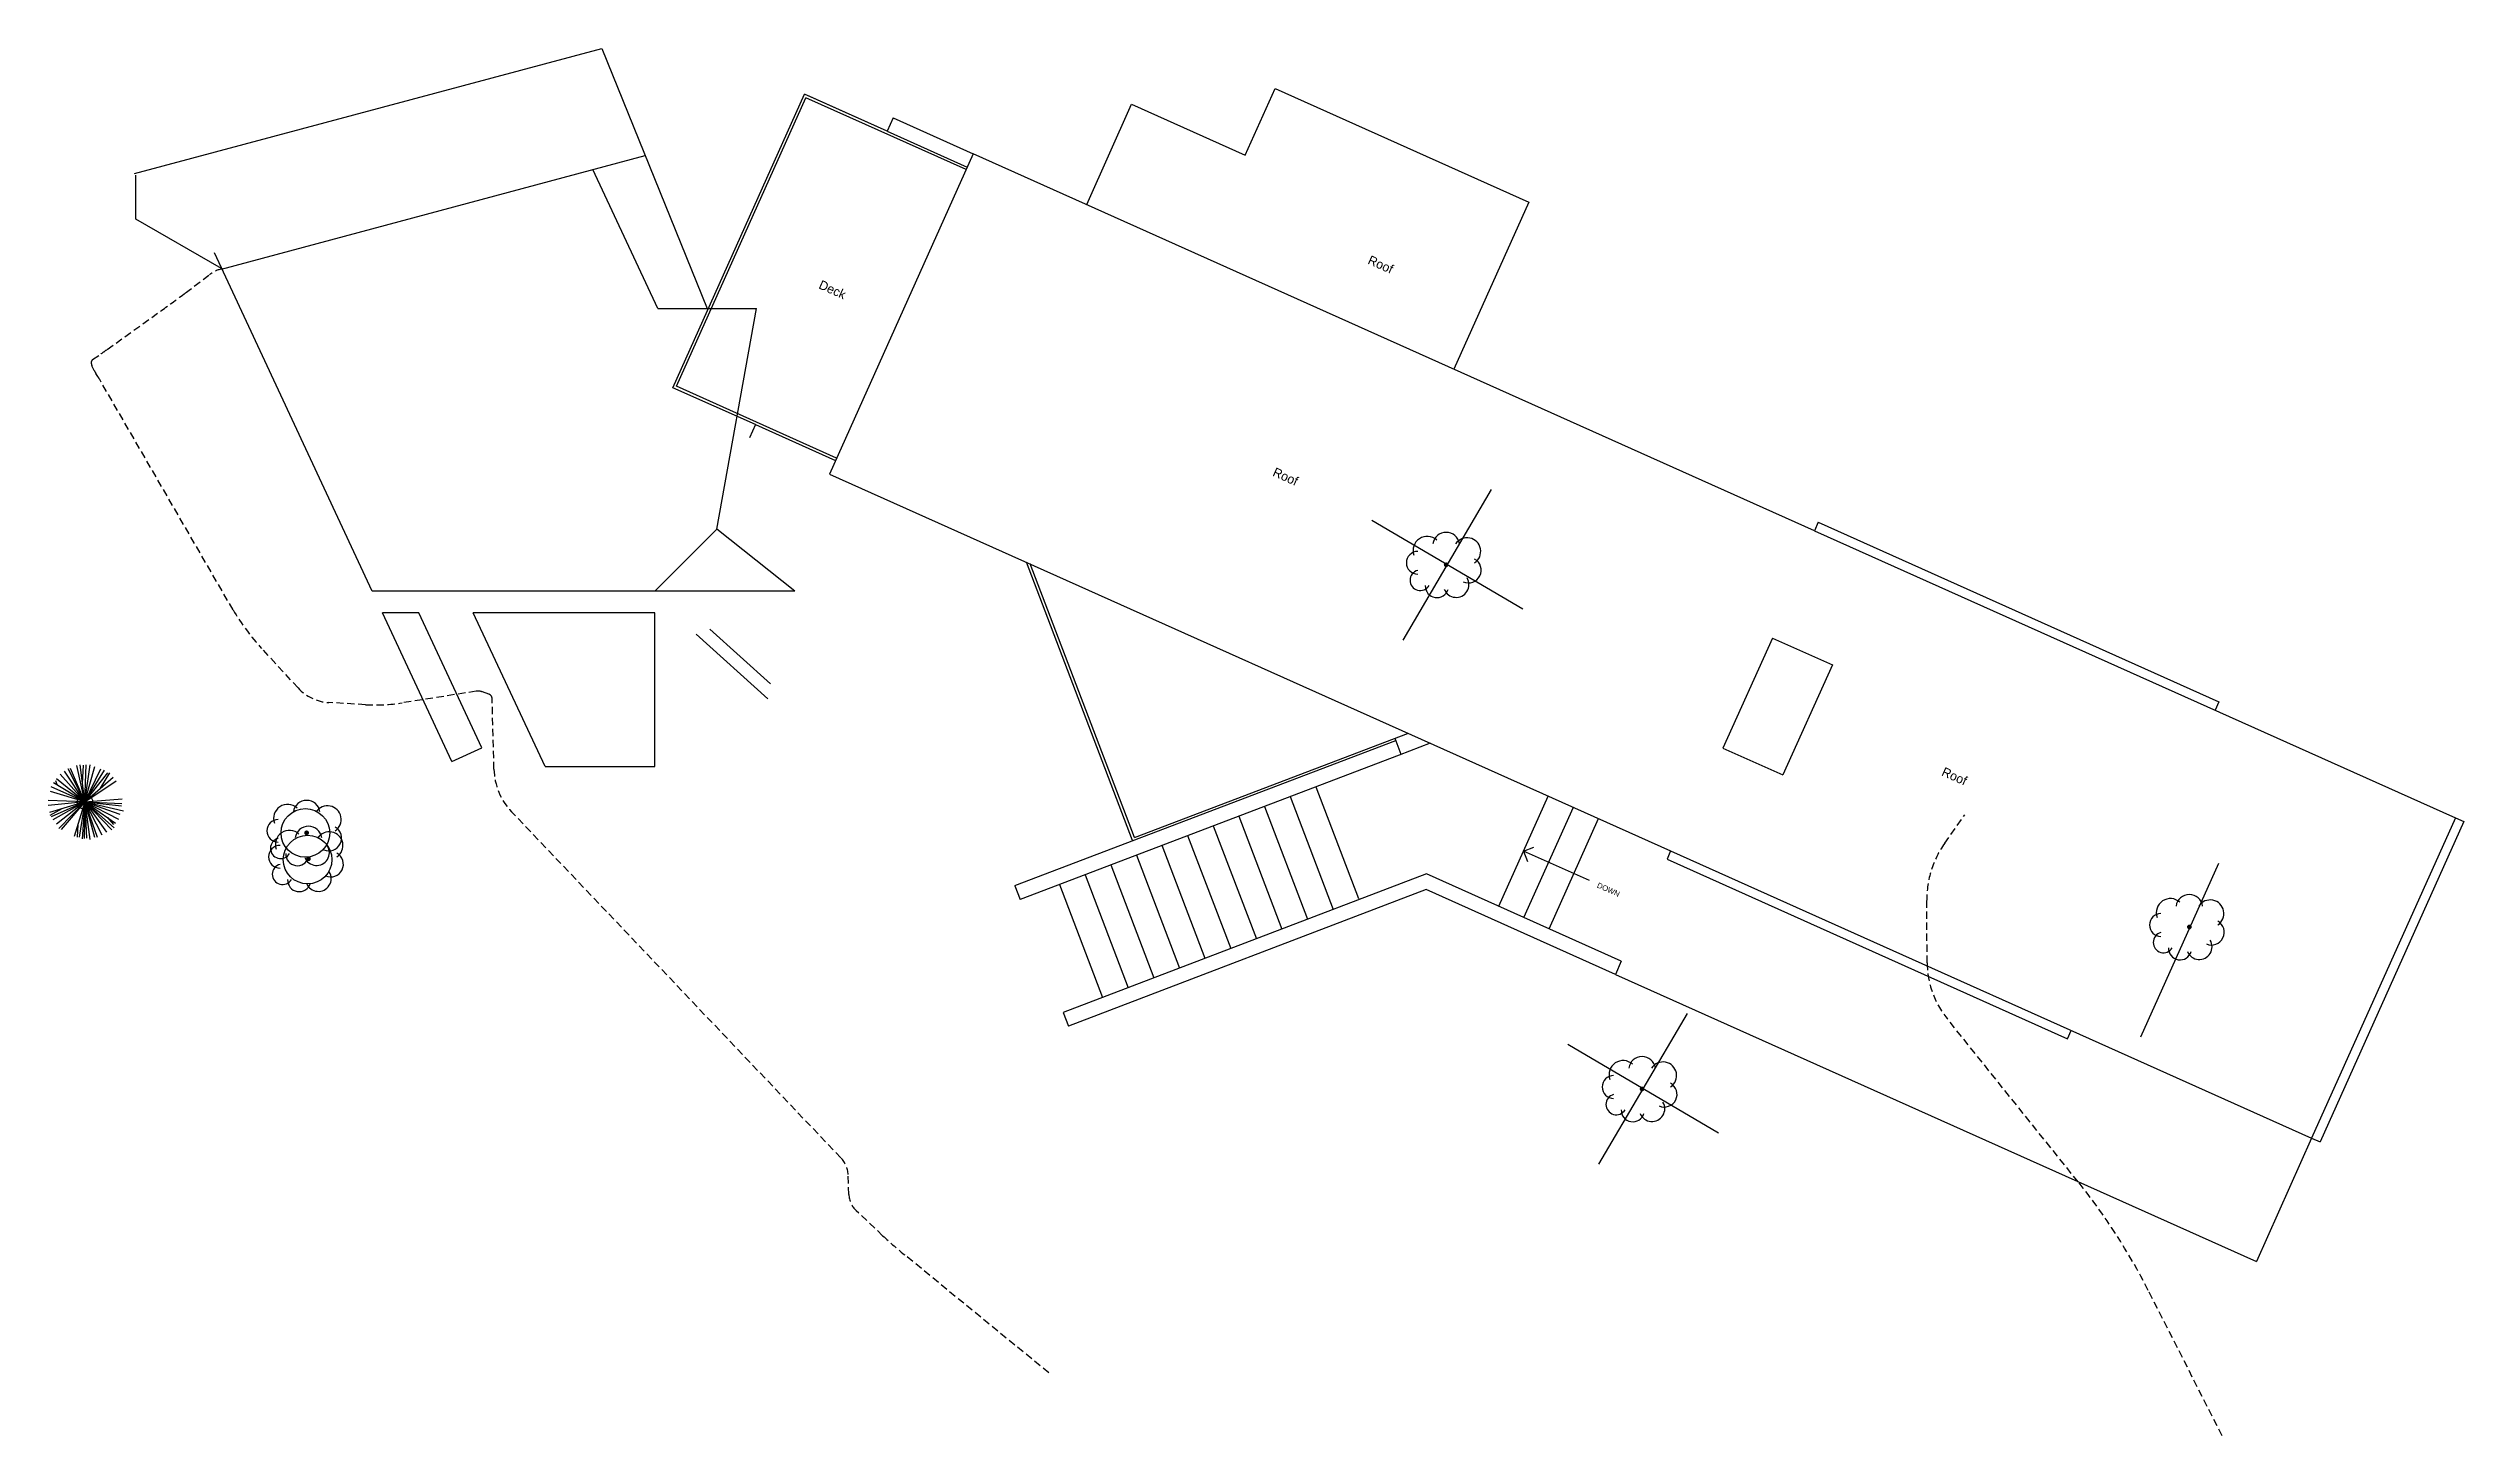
# Model space of a CAD drawing. Header units: inches. Extents: x -43639 to 75791, y -33466 to 47612.
# Drawn here: x 17740 to 19060, y 3360 to 4119 of the extents above; entities that cross this region are included whole.
import ezdxf

# ---------------------------------------------------------------- set-up
doc = ezdxf.new("R2010")
doc.units = ezdxf.units.IN
doc.header["$LTSCALE"] = 8
doc.header["$MEASUREMENT"] = 0
doc.linetypes.add('ACAD_ISO02W100', pattern=[15, 12, -3])
doc.linetypes.add('DASHED', pattern=[0.75, 0.5, -0.25])
doc.layers.get('0').update_dxf_attribs({"linetype": 'CONTINUOUS'})
for name, color, linetype in [('A-Elev-South', 7, 'CONTINUOUS'), ('A-glazing', 252, 'CONTINUOUS'), ('A-millwork', 252, 'CONTINUOUS'), ('A-roof', 253, 'CONTINUOUS'), ('A-soffit', 251, 'ACAD_ISO02W100'), ('A-text', 254, 'CONTINUOUS'), ('A-walls', 7, 'CONTINUOUS'), ('construction', 160, 'CONTINUOUS'), ('CONT-HGH', 6, 'DASHED'), ('CONT-NML', 1, 'DASHED'), ('TOPO100', 14, 'CONTINUOUS'), ('TOPOCREEK', 5, 'CONTINUOUS'), ('TREE', 3, 'CONTINUOUS')]:
    doc.layers.add(name, color=color, linetype=linetype)
doc.styles.get("Standard").update_dxf_attribs({"font": 'txt', "height": 0.2})

msp = doc.modelspace()

# ---------------------------------------------------------------- texts
at = {"layer": 'A-soffit', "color": 7}
for s, p in [('Roof', (18460.8, 4001, -120)), ('Deck', (18160.6, 3987.5, -120)), ('Roof', (18408.8, 3885, -120)), ('Roof', (18774.5, 3721.1, -120))]:
    msp.add_text(s, height=5, rotation=335.851, dxfattribs=at).set_placement(p)
at = {"layer": 'A-text'}
msp.add_text('DOWN', height=3, rotation=335.851, dxfattribs=at).set_placement((18586.2, 3659.8, -120))

# ---------------------------------------------------------------- blocks, each defined once
blk = doc.blocks.new('DCDSTREE')
at = {"const_width": 0.05567}
blk.add_lwpolyline([(-0.050861, -0.01564, 1), (0.004809, -0.01564, 1)], format="xyb", close=True, dxfattribs=at)
for centre, radius, start, end in [((-0.472665, 0.324149), 0.334487, 47.726311, 199.653824), ((-0.022665, 0.436649), 0.318198, 8.130102, 171.869898), ((0.472335, 0.301649), 0.3245, 303.690068, 146.309932), ((-0.697665, 0.031649), 0.27, 90, 270), ((0.504478, -0.141923), 0.302211, 246.16126, 60.708638), ((-0.636783, -0.38394), 0.243328, 104.489763, 329.250033), ((-0.24204, -0.519601), 0.275855, 177.662694, 343.412661), ((0.213585, -0.485851), 0.302916, 201.801409, 31.328693)]:
    blk.add_arc(centre, radius, start, end)
blk = doc.blocks.new('PINETREE')
for p, q in [((0, 0), (-0.584576, 0.654615)), ((0, 0), (-0.486886, 0.724015)), ((0, 0), (-0.402482, 0.779348)), ((0, 0), (-0.343868, 0.794353)), ((0, 0), (-0.194598, 0.864692)), ((0, 0), (-0.116446, 0.880635)), ((-0.057775, 0.436931), (-0.038294, 0.872194)), ((0, 0), (0.026572, 0.880635)), ((0, 0), (0.124261, 0.880635)), ((0, 0), (0.234456, 0.841246)), ((0, 0), (0.377474, 0.786851)), ((0, 0), (0.461878, 0.747461)), ((0, 0), (0.54003, 0.685564)), ((0, 0), (0.669762, 0.584276)), ((0.36848, 0.321449), (0.592391, 0.685564)), ((0, 0), (-0.869831, 0.030011)), ((0, 0), (-0.869831, -0.086282)), ((0, 0), (-0.837788, -0.250404)), ((0, 0), (-0.81825, 0.248528)), ((-0.81825, 0.248528), (-0.81825, 0.248528)), ((0, 0), (-0.798712, 0.358256)), ((0, 0), (-0.798712, -0.359194)), ((0, 0), (-0.759636, -0.429532)), ((0, 0), (-0.746351, 0.451103)), ((-0.662929, 0.400682), (-0.688518, 0.497995)), ((0, 0), (-0.675232, 0.544887)), ((0, 0), (-0.675232, -0.530819)), ((0, 0), (-0.616618, -0.632106)), ((0, 0), (-0.565038, -0.655553)), ((0, 0), (-0.259464, -0.827178)), ((0, 0), (-0.135984, -0.835619)), ((0, 0), (-0.064085, -0.882511)), ((0, 0), (-0.018756, -0.87407)), ((0, 0), (0.741661, 0.497995)), ((0, 0), (0.884679, 0.0694)), ((0, 0), (0.877646, -0.040327)), ((0, 0), (0.865141, -0.094722)), ((0, 0), (0.826065, -0.289794)), ((0, 0), (0.793242, -0.414527)), ((0, 0), (0.728376, -0.507373)), ((0, 0), (0.118009, -0.897516)), ((0, 0), (0.032824, -0.859065)), ((0, 0), (0.403264, -0.780286)), ((0, 0), (0.514239, -0.718388)), ((0, 0), (0.637719, -0.663993)), ((0, 0), (0.286817, -0.835619)), ((0, 0), (0.696333, -0.617101)), ((0, 0), (0.916722, -0.211015)), ((0, 0), (0.228204, -0.843121)), ((-0.552229, -0.165054), (-0.831536, -0.328245)), ((-0.170074, -0.542198), (-0.187565, -0.835619)), ((0.535333, -0.372904), (0.676795, -0.53926))]:
    blk.add_line(p, q)
blk = doc.blocks.new('801')
at = {"layer": 'TOPO100', "linetype": 'Continuous'}
for points in [[(-28903.4, 38759.2), (-29383.4, 38759.2), (-30343.4, 38567.2), (-31783.4, 38567.2), (-32263.4, 38759.2), (-32743.4, 38759.2), (-33223.4, 38471.2), (-34183.4, 38231.2), (-34903.4, 37751.2), (-34471.4, 37511.2), (-33511.4, 37751.2), (-33031.4, 37607.2), (-31975.4, 37079.2), (-31015.4, 36887.2), (-30727.4, 36455.2), (-30247.4, 36359.2), (-29287.4, 36695.2), (-28807.4, 36647.2), (-28327.4, 36455.2), (-27367.4, 35783.2), (-26887.4, 35687.2), (-25447.4, 35975.2), (-24967.4, 35927.2), (-23047.4, 35255.2), (-22087.4, 35591.2), (-21607.4, 35591.2), (-21127.4, 35399.2), (-20743.4, 35111.2), (-20503.4, 34583.2), (-20599.4, 33623.2), (-18847.4, 33215.2), (-17447.4, 31815.2), (-15319.4, 31031.2), (-14359.4, 30503.2), (-14023.4, 30119.2), (-13783.4, 29591.2), (-13831.4, 28631.2), (-14407.4, 27719.2), (-15367.4, 27431.2), (-15847.4, 27623.2), (-16807.4, 28295.2), (-17287.4, 28391.2), (-17719.4, 28151.2), (-18679.4, 28007.2), (-19207.4, 27623.2), (-19639.4, 27527.2), (-20551.4, 27623.2), (-21031.4, 27527.2), (-21319.4, 27047.2), (-21703.4, 26663.2), (-21703.4, 26663.2), (-22615.4, 26327.2), (-23623.4, 26615.2), (-24583.4, 27239.2), (-25975.4, 26951.2), (-26935.4, 26903.2), (-28263.4, 27207.2), (-30247.4, 28247.2), (-31207.4, 28439.2), (-31447.4, 28151.2), (-30631.4, 27479.2), (-30295.4, 26999.2), (-29335.4, 26231.2), (-28567.4, 25319.2), (-28711.4, 24359.2), (-27751.4, 24551.2), (-26791.4, 24359.2), (-25831.4, 23975.2), (-25111.4, 23543.2), (-24103.4, 22535.2)], [(39937.1, 23413.4), (42430.6, 21917.2), (42856.6, 21287.2), (43288.6, 20327.2), (43531.6, 19212.9), (43915.6, 19116.9), (44200.6, 20231.2), (44200.6, 20711.2), (43624.6, 21671.2), (43624.6, 22631.2), (43432.6, 23111.2), (42520.6, 23975.2), (40856.6, 26919.2), (40563.2, 28386.5), (40563.2, 28386.5), (40552.6, 28439.2), (40600.6, 28679.2), (40888.6, 29159.2), (41046.9, 29247.2), (41046.9, 29247.2), (41320.6, 29399.2), (42280.6, 29255.2), (43995.2, 28818.9), (43995.2, 28818.9), (44045.4, 28801.4), (43864.6, 29255.2), (43528.6, 29687.2), (43192.6, 30647.2), (42904.6, 31079.2), (42768.9, 31268), (42768.9, 31268), (42330.1, 31642.1), (42330.1, 31642.1), (41037.2, 32144.2), (41298.8, 32486.6), (41298.8, 32486.6), (42060.1, 32666.2), (42060.1, 32666.2), (42712.6, 32999.2), (43177.7, 33038), (43177.7, 33038), (44760.6, 33169.9), (46912.6, 33887.2), (47512.6, 33719.2), (49093, 32977.4), (49775.7, 32977.4), (50654.9, 32928.9), (51496.6, 32759.2), (52264.6, 32039.2), (52264.6, 31559.2), (51880.6, 30599.2), (51976.6, 30119.2), (52264.6, 29639.2), (52504.6, 28199.2), (52504.6, 27719.2), (52408.6, 27239.2), (52024.6, 26759.2), (51544.6, 26519.2), (50680.6, 26327.2), (50238.7, 25989.3), (50238.7, 25989.3), (49864.6, 25703.2), (50584.6, 24791.2), (50536.6, 23879.2), (51256.6, 23725.6), (52875.6, 24058.7), (52875.6, 24058.7), (52936.6, 24071.2), (53848.6, 23975.2), (54232.6, 23591.2), (54232.6, 23591.2), (54520.6, 22871.2), (54516.7, 22857.2), (54516.7, 22857.2), (54184.6, 21671.2), (54520.6, 20759.2), (54328.6, 19367.2), (53816.6, 18087.2), (53176.6, 17447.2), (52744.6, 17207.2), (52360.6, 16295.2), (51736.6, 15575.2), (51928.6, 15143.2), (52408.6, 15191.2), (53704.6, 16247.2), (54664.6, 16535.2), (55000.6, 16871.2), (55288.6, 17351.2), (56632.6, 18695.2), (57112.6, 18983.2), (57592.6, 19079.2), (58072.6, 18983.2), (58552.6, 18695.2), (58792.6, 18167.2), (59032.6, 17207.2), (59944.6, 16823.2), (60232.6, 16804), (61720.6, 15815.2), (62200.6, 15623.2), (62776.6, 14807.2), (63208.6, 14375.2), (63688.6, 13415.2), (63736.6, 12935.2), (63640.6, 12455.2), (62872.6, 11687.2), (61912.6, 11447.2), (60472.6, 11399.2), (60040.6, 11111.2), (60328.6, 10151.2), (60280.6, 9671.2), (60040.6, 9239.2), (59080.6, 8759.2), (57640.6, 8375.2), (56680.6, 8327.2), (56152.6, 7943.2), (55672.6, 7751.2), (55609.6, 7384), (57400.6, 7175.2), (58264.6, 6839.2), (58744.6, 6551.2), (59224.6, 5639.2), (59128.6, 4679.2), (59128.6, 4679.2), (58744.6, 4199.2), (58264.6, 3815.2), (57784.6, 3623.2), (57640.6, 3239.2), (57736.6, 2279.2), (57352.6, 1319.2), (57016.6, 935.2), (56920.6, 407.2), (56296.6, -552.8), (56045.7, -839.5), (56045.7, -839.5), (55624.6, -1320.8), (55480.6, -1800.8), (55864.6, -2760.8), (55864.6, -3720.8), (56056.6, -4680.8), (55864.6, -5640.8), (55864.6, -6072.8), (56344.6, -6072.8), (56920.6, -4632.8), (57352.6, -4296.8), (57352.6, -3970.5), (57352.6, -3970.5), (57352.6, -3336.8), (57496.6, -2856.8), (58120.6, -1464.8), (58744.6, -552.8), (59128.6, -120.8), (60088.6, 71.2), (60856.6, 1895.2), (61240.6, 2279.2), (61768.6, 2423.2), (62728.6, 2231.2), (62968.6, 2567.2), (62776.6, 3527.2), (62776.6, 4734.1), (64120.6, 7079.2), (64888.6, 7943.2), (65368.6, 8231.2), (65752.6, 8327.2), (66712.6, 8231.2), (67192.6, 7847.2), (67336.6, 7607.2), (67576.6, 6407.2)], [(-43078.4, 24151), (-42919.4, 24119.2), (-41527.4, 22439.2), (-41143.4, 21479.2), (-40711.4, 20879.2), (-40663.4, 19559.2), (-40231.4, 18695.2), (-39319.4, 18071.2), (-37879.4, 18071.2), (-36919.4, 18311.2), (-36487.4, 18215.2), (-36026.6, 17869.6), (-34999.4, 16007.2), (-34855.4, 15527.2), (-34807.4, 15047.2), (-34999.4, 14087.2), (-34999.4, 13127.2), (-35287.4, 11207.2), (-34951.4, 10247.2), (-34471.4, 10151.2), (-33991.4, 10247.2), (-33421.4, 10589.2), (-32385.6, 12315.6), (-32071.4, 12551.2), (-31687.4, 13031.2), (-31399.4, 14471.2), (-31495.4, 14951.2), (-32071.4, 16391.2), (-32071.4, 18311.2), (-32455.4, 19271.2), (-33452.8, 20283.3), (-34534, 23372.6), (-35047.4, 23783.2), (-35527.4, 23975.2), (-36007.4, 23975.2), (-36391.4, 24263.2), (-36679.4, 25223.2), (-36679.4, 25223.2), (-36999.4, 25623.2), (-38418, 26332.6), (-38503.4, 26759.2), (-38839.4, 27143.2), (-39799.4, 27527.2), (-39559.4, 28007.2), (-39175.4, 28391.2), (-38935.4, 28871.2), (-39223.4, 29831.2), (-39079.4, 30311.2), (-38743.4, 30743.2), (-38695.4, 31703.2), (-38887.4, 32231.2), (-39271.4, 32519.2), (-39751.4, 32711.2), (-41191.4, 32711.2), (-41959.4, 32999.2), (-42343.4, 33383.2), (-42775.4, 33623.2), (-43078.4, 33683.8)], [(-22759.4, 19175.2), (-22759.4, 18599.2), (-22999.4, 18215.2), (-23911.4, 17735.2), (-24295.4, 17351.2), (-24295.4, 16871.2), (-24199.4, 16583.2), (-23719.4, 16199.2), (-23575.4, 15719.2), (-23047.4, 14759.2), (-23239.4, 14279.2), (-23383.4, 13319.2), (-23239.4, 12935.2), (-22951.4, 12839.2), (-22327.4, 14183.2), (-21463.4, 14183.2), (-21031.4, 14471.2), (-20839.4, 13991.2), (-21031.4, 13127.2), (-21415.4, 12647.2), (-21692.7, 10972.6), (-22183.4, 10727.2), (-22663.4, 10631.2), (-23095.4, 10295.2), (-23767.4, 9479.2), (-24199.4, 9143.2), (-25159.4, 8855.2), (-27097.8, 9049.1), (-27271.4, 8615.2), (-26551.4, 8183.2), (-24487.4, 7655.2), (-23527.4, 7271.2), (-23095.4, 6983.2), (-22519.4, 6119.2), (-21607.4, 5159.2), (-21799.4, 4583.2), (-22247.4, 4023.2), (-23527.4, 3383.2), (-24487.4, 3335.2), (-24618.3, 3197.9), (-24391.4, 2375.2), (-24391.4, 1895.2), (-24679.4, 1415.2), (-25536.1, 1381.3), (-25591.4, 1175.2), (-24823.4, 23.2), (-24583.4, -1656.8), (-24871.4, -2568.8), (-25303.4, -2904.8), (-26263.4, -3048.8), (-26263.4, -3048.8), (-26743.4, -3000.8), (-28222.7, -2476.2), (-28231.4, -3000.8), (-28135.4, -3480.8), (-27847.4, -3960.8), (-27367.4, -4392.8), (-26791.4, -5304.8), (-26503.4, -6264.8)], [(-43078.4, 959.6), (-42343.4, 263.2), (-41863.4, -600.8), (-41047.4, -1416.8), (-40615.4, -1560.8), (-39655.4, -1464.8), (-39399.4, -1144.8), (-38695.4, 359.2), (-38791.4, 1319.2), (-39559.4, 2759.2), (-39895.4, 3719.2), (-40115.2, 5058.2), (-39751.4, 5543.2), (-39419.1, 5321.7), (-39183.7, 4145), (-38599.4, 3911.2), (-38311.4, 3335.2), (-37927.4, 1895.2), (-37543.4, 1415.2), (-37063.4, 1127.2), (-36583.4, 1031.2), (-36103.4, 1127.2), (-35804.7, 828.6), (-36775.4, -384.8), (-36775.4, -936.8), (-36343.4, -1800.8), (-36631.4, -2280.8), (-36919.4, -3240.8), (-36583.4, -4152.8), (-36295.4, -4536.8), (-36199.4, -5016.8), (-36295.4, -5496.8), (-36199.4, -5976.8), (-35911.4, -6360.8), (-35431.4, -6744.8), (-35335.4, -7224.8), (-35431.4, -7704.8), (-35239.4, -8184.8), (-34951.4, -8664.8), (-34471.4, -9048.8), (-34279.4, -9528.8), (-34375.4, -10008.8), (-34164.2, -10536.8), (-33319.4, -11592.8), (-33319.4, -12216.8), (-33511.4, -12600.8), (-33223.4, -13560.8), (-32184.3, -14859.6), (-32184.3, -14859.6), (-31591.4, -15096.8), (-31111.4, -14904.8), (-30487.4, -13992.8), (-29959.4, -12920.8), (-29959.4, -10488.8), (-29863.4, -10296.8), (-29383.4, -10488.8), (-28855.4, -10536.8), (-28375.4, -10392.8), (-28039.4, -10104.8)], [(70072.6, 3047.2), (70264.6, 2087.2), (70004.7, 777.9), (70101.7, 534.2), (70248.5, 437.2), (70443.7, 582.7), (71368.6, 2915.2), (71704.6, 3335.2), (72184.6, 3527.2), (72664.6, 3527.2), (73464.6, 3207.2), (74488.6, 2183.2)], [(-37827.1, -31594.2), (-37538.6, -30622.3), (-37784.3, -30425.4), (-38023.4, -30120.8), (-38167.4, -29256.8), (-38599.4, -28872.8), (-39511.4, -28728.8), (-39847.4, -28344.8), (-40327.4, -28152.8), (-40423.4, -27672.8), (-40327.4, -27192.8), (-40327.4, -26232.8), (-39271.4, -25368.8), (-38887.4, -25176.8), (-38887.4, -25176.8), (-38599.4, -24696.8), (-38791.4, -24216.8), (-39175.4, -23928.8), (-39415.4, -23544.8), (-39607.4, -22584.8), (-39991.4, -22104.8), (-40279.4, -21144.8), (-41239.4, -19800.8), (-41239.4, -18888.8), (-41479.4, -18456.8), (-41287.4, -17976.8), (-41575.4, -17016.8), (-41479.4, -16056.8), (-42199.4, -15192.8), (-42055.4, -14712.8), (-42151.4, -14232.8), (-41959.4, -13752.8), (-42055.4, -13272.8), (-41767.4, -12312.8), (-41959.4, -11832.8), (-42343.4, -11496.8), (-43303.4, -11112.8), (-43591.4, -10584.8), (-43639.4, -10152.8), (-42775.4, -9960.8), (-42247.4, -9096.8), (-41767.4, -8952.8), (-41383.4, -8568.8), (-41287.4, -8088.8), (-41383.4, -7608.8), (-41767.4, -7224.8), (-41671.4, -6744.8), (-41383.4, -6360.8), (-41671.4, -5496.8), (-41575.4, -5016.8), (-41719.4, -4584.8), (-42535.4, -3864.8), (-42535.4, -3384.8), (-42727.4, -2904.8), (-43078.4, -2651.2)]]:
    blk.add_lwpolyline(points, dxfattribs=at)
for points, elevation in [([(15728.3, -32632.3), (17906.2, -32165.6), (18040.6, -31944.8), (17080.6, -31608.8), (16600.6, -31320.8), (16264.6, -30840.8), (16168.6, -30360.8), (16312.6, -29880.8), (16744.6, -29544.8), (17656.6, -29304.8), (18616.6, -29496.8), (19000.6, -29400.8), (19384.6, -28968.8), (20200.6, -28296.8), (19864.6, -27960.8), (19384.6, -27768.8), (19000.6, -27288.8), (18808.6, -26904.8), (18904.6, -26424.8), (19336.6, -25992.8), (20296.6, -25752.8), (21256.6, -25896.8), (21736.6, -25752.8), (22216.6, -25032.8), (23822, -24750.1), (23992.6, -24408.8), (23512.6, -24024.8), (23320.6, -23640.8), (23320.6, -22728.8), (22936.6, -22296.8), (22696.6, -21864.8), (22744.6, -20904.8), (22360.6, -20472.8), (22360.6, -20184.8), (22552.6, -19800.8), (22840.6, -19608.8), (23320.6, -19608.8), (23608.6, -19320.8), (23224.6, -18744.8), (23032.6, -18264.8), (23080.6, -17832.8), (23416.6, -17016.8), (23704.6, -16632.8), (24088.6, -16344.8), (24088.6, -16344.8), (24520.6, -16104.8), (25432.6, -15816.8), (25624.6, -15480.8), (25336.6, -14520.8), (25336.6, -14040.8), (25716.5, -13407.6), (27544.6, -13128.8), (28024.6, -13224.8), (28984.6, -13608.8), (29464.6, -13560.8), (29752.6, -13656.8), (29848.6, -13464.8), (30424.6, -13944.8), (30673.1, -14317.5), (31736.6, -14104.8), (32536.6, -14424.8), (33016.6, -14424.8), (33400.6, -14808.8), (33880.6, -14856.8), (34216.6, -15768.8), (34648.6, -16008.8), (35080.6, -15144.8), (35512.6, -15000.8), (35800.6, -14616.8), (36328.6, -13368.8), (36664.6, -12888.8), (37096.6, -12696.8), (38056.6, -12696.8), (38248.6, -12216.8), (38344.6, -11256.8), (38584.6, -10296.8), (39160.6, -9480.8), (39544.6, -9144.8), (39880.6, -8232.8), (40216.6, -7704.8), (40696.6, -7512.8), (41176.6, -7464.8), (42136.6, -6888.8), (42616.6, -6936.8), (43000.6, -6840.8), (43288.6, -5928.8), (43576.6, -5496.8), (44152.6, -5208.8), (45055, -5362.4), (47272.6, -6840.8), (47512.6, -7080.8), (47848.6, -8040.8), (48136.6, -9480.8), (48280.6, -10872.8), (48280.6, -10872.8), (48568.6, -11256.8), (48712.6, -11784.8), (48616.6, -12744.8), (48952.6, -13080.8), (49096.6, -13608.8), (48952.6, -14568.8), (49048.6, -15048.8), (49912.6, -15768.8), (50296.6, -16248.8), (50392.6, -16728.8), (50200.6, -17160.8), (50680.6, -18072.8), (50872.6, -19032.8), (50536.6, -20424.8), (50296.6, -20760.8), (49816.6, -21048.8), (49816.6, -21432.8), (50632.6, -22104.8), (50872.6, -22584.8), (50968.6, -23064.8), (50776.6, -23544.8), (51208.6, -24504.8), (51064.6, -24984.8), (50680.6, -25416.8), (49768.6, -25992.8), (49834.4, -26513.7), (51136.6, -25992.8), (51736.6, -26232.8), (52120.6, -26712.8), (52216.6, -27192.8), (52600.6, -27480.8), (52696.6, -27000.8), (52696.6, -24792.8), (52984.6, -24216.8), (53564.6, -24332.8), (53853.2, -25775.6), (54224.7, -26040), (54224.7, -26040), (54376.6, -25656.8), (54472.6, -24696.8), (54808.6, -24360.8), (55576.6, -24552.8), (55864.6, -24216.8), (55864.6, -23880.8), (55000.6, -23448.8), (54520.6, -22968.8), (54328.6, -22488.8), (54760.6, -22152.8), (54856.6, -21240.8), (55096.6, -20760.8), (55480.6, -20328.8), (55480.6, -20328.8), (55768.6, -19368.8), (56248.6, -19224.8), (56728.6, -19320.8), (57035.9, -19409.3), (57035.9, -19409.3), (57064.6, -19080.8), (56776.6, -18168.8), (56728.6, -17688.8), (56728.6, -17208.8), (56856.6, -16888.8), (58264.6, -15720.8), (58792.6, -13800.8), (59608.6, -12408.8), (60376.6, -11544.8), (61288.6, -11256.8), (62200.6, -11640.8), (62584.6, -11448.8), (62776.6, -10536.8), (63208.6, -10200.8), (64120.6, -9912.8), (64360.6, -9480.8), (65032.6, -8952.8), (65624.6, -8824.8), (66808.6, -9816.8), (67720.6, -9336.8), (68152.6, -9336.8), (68536.6, -9816.8), (69496.6, -9912.8), (69928.6, -10344.8), (70072.6, -11304.8), (69688.6, -11736.8), (69208.6, -12024.8), (69208.6, -12504.8), (70120.6, -12696.8), (70312.6, -13176.8), (69880.6, -14136.8), (70264.6, -14136.8), (70744.6, -13944.8), (71128.6, -14184.8), (71368.6, -15096.8), (71800.6, -15000.8), (72184.6, -14616.8), (72664.6, -14424.8), (73144.6, -14424.8), (73528.6, -14904.8), (73731.3, -16398.1), (74699.8, -16882.4)], 9600), ([(62347.5, -33466.5), (62623, -32088.8), (63698.2, -30072.8), (63832.6, -29400.8), (63544.6, -28920.8), (63064.6, -28824.8), (62584.6, -28920.8), (61288.6, -29928.8), (60568.6, -30888.8), (59800.6, -32280.8), (59896.6, -33240.8), (59855.1, -33421.9)], 12000)]:
    blk.add_lwpolyline(points, dxfattribs=dict(at, elevation=elevation))
at = {"layer": 'TOPO100', "width": 1.2}
blk.add_text('700', height=1200, rotation=311.642, dxfattribs=at).set_placement((67299.8, 5698))

# ---------------------------------------------------------------- linework, layer by layer
at = {"layer": 'A-Elev-South', "color": 253}
for p, q in [((18201.7, 4080.7, 5012.2), (18245.5, 4061, -120)), ((18198.4, 4073.4, -120), (18242.2, 4053.7, -5252.2)), ((18126.4, 3912.8, -120), (18170.2, 3893.1, -120)), ((18493.4, 3667.1, -120), (18294.7, 3591.3, -120)), ((18493.1, 3658.5, -8376), (18297.6, 3583.8, -8376)), ((18596.6, 3612.1, -120), (18493.1, 3658.5, -120)), ((18599.8, 3619.4, -120), (18493.4, 3667.1, -120)), ((18294.7, 3591.3, -120), (18297.6, 3583.8, -120))]:
    msp.add_line(p, q, dxfattribs=at)
at = {"layer": 'A-Elev-South', "color": 252}
for p, q in [((18432.8, 3714.7, -120), (18456.1, 3653.6, -120)), ((18390.8, 3698.7, -120), (18414.3, 3636.9, -120)), ((18404.8, 3704, -120), (18428.3, 3642.3, -120)), ((18418.8, 3709.4, -120), (18442.3, 3647.6, -120)), ((18362.7, 3688, -120), (18386.3, 3626.2, -120)), ((18376.7, 3693.3, -120), (18400.3, 3631.6, -120)), ((18320.7, 3672, -120), (18344.2, 3610.2, -120)), ((18334.7, 3677.3, -120), (18358.2, 3615.5, -120)), ((18348.7, 3682.7, -120), (18372.2, 3620.9, -120)), ((18292.6, 3661.3, -120), (18316.2, 3599.5, -120)), ((18306.7, 3666.6, -120), (18330.2, 3604.8, -120))]:
    msp.add_line(p, q, dxfattribs=at)
at = {"layer": 'A-Elev-South', "color": 7}
msp.add_line((18268.3, 3660.6, -120), (18271.2, 3653.1, -120), dxfattribs=at)
at = {"layer": 'A-glazing'}
for p, q in [((18198.4, 4073.4, -120), (18154.6, 4093, -120)), ((18332.6, 3685.3, -120), (18274.6, 3837.6, -120)), ((18682.4, 3796.1, -120), (18715.2, 3781.4, -120)), ((18655.4, 3735.9, -120), (18688.2, 3721.2, -120))]:
    msp.add_line(p, q, dxfattribs=at)
at = {"layer": 'A-millwork'}
for p, q in [((18081.3, 3933, -120), (18153.3, 4093.6, -120)), ((18198.4, 4073.4, -120), (18153.3, 4093.6, -120)), ((18083.2, 3933.8, -120), (18154, 4091.6, -120)), ((18241.6, 4052.4, -4585.8), (18154, 4091.6, -120)), ((18126.4, 3912.8, -120), (18081.3, 3933, -120)), ((18170.8, 3894.5, -120), (18083.2, 3933.8, -120)), ((18333.7, 3686.9, -120), (18276.6, 3836.7, -120)), ((18682.4, 3796.1, -120), (18655.4, 3735.9, -120)), ((18715.2, 3781.4, -120), (18688.2, 3721.2, -120))]:
    msp.add_line(p, q, dxfattribs=at)
at = {"layer": 'A-roof'}
for p, q in [((18707.4, 3859.4, -120), (18705.4, 3854.8, -120)), ((18707.4, 3859.4, -120), (18926.4, 3761.2, -120)), ((18705.4, 3854.8, -120), (19055.8, 3697.7, -120)), ((18926.4, 3761.2, -120), (18924.4, 3756.7, -120)), ((19055.8, 3697.7, -120), (18977.2, 3522.5, -120)), ((19055.8, 3697.7, -120), (19060.4, 3695.7, -120)), ((19060.4, 3695.7, -120), (18981.8, 3520.5, -120)), ((18626.8, 3679.6, -120), (18624.8, 3675.1, -120)), ((18624.8, 3675.1, -120), (18843.8, 3576.9, -120)), ((18626.8, 3679.6, -120), (18977.2, 3522.5, -120)), ((18843.8, 3576.9, -120), (18845.8, 3581.5, -120)), ((18977.2, 3522.5, -120), (18981.8, 3520.5, -120))]:
    msp.add_line(p, q, dxfattribs=at)
at = {"layer": 'A-text'}
for p, q in [((18546.4, 3679.5, -120), (18552, 3681.7, -120)), ((18546.4, 3679.5, -120), (18548.6, 3673.9, -120)), ((18582.5, 3663.4, -120), (18546.4, 3679.5, -120))]:
    msp.add_line(p, q, dxfattribs=at)
at = {"layer": 'A-walls'}
for p, q in [((18394.1, 4060.1, -120), (18410.5, 4096.6, -120)), ((18410.5, 4096.6, -120), (18549.2, 4034.5, -120)), ((18307.6, 4033.2, -120), (18332.1, 4088, -120)), ((18332.1, 4088, -120), (18394.1, 4060.1, -120)), ((18245.5, 4061, -120), (18167, 3885.8, -120)), ((18705.4, 3854.8, -120), (18245.5, 4061, -120)), ((18549.2, 4034.5, -120), (18508.3, 3943.2, -120)), ((18167, 3885.8, -120), (18626.8, 3679.6, -120))]:
    msp.add_line(p, q, dxfattribs=at)
at = {"layer": 'A-walls', "color": 253}
for p, q in [((18201.7, 4080.7, -5267.6), (18198.4, 4073.4, -5267.6)), ((18126.4, 3912.8, -120), (18123.2, 3905.5, -120)), ((18268.2, 3660.8, -8376), (18476.5, 3740.1, -8376)), ((18333.7, 3686.9, -8376), (18483.4, 3744, -8376)), ((18479.4, 3732.4, -120), (18476.1, 3741.2, -120)), ((18599.8, 3619.4, -120), (18596.6, 3612.1, -120)), ((18596.6, 3612.1, -120), (18947, 3455, -120)), ((18977.2, 3522.5, -120), (18947, 3455, -120))]:
    msp.add_line(p, q, dxfattribs=at)
at = {"layer": 'A-walls', "color": 7}
for p, q in [((18094.1, 3798.2), (18133.2, 3762.8)), ((18101.6, 3801), (18134.7, 3771))]:
    msp.add_line(p, q, dxfattribs=at)
at = {"layer": 'A-walls', "color": 254}
for p, q in [((18495.4, 3738.6, -120), (18478.4, 3732.1, -120)), ((18478.4, 3732.1, -120), (18271.2, 3653.1, -120))]:
    msp.add_line(p, q, dxfattribs=at)
at = {"layer": 'A-walls', "color": 252}
for p, q in [((18532.9, 3649.4, -120), (18559.9, 3709.6, -120)), ((18546.6, 3643.3, -120), (18573.6, 3703.5, -120)), ((18560.3, 3637.1, -120), (18587.3, 3697.4, -120))]:
    msp.add_line(p, q, dxfattribs=at)
at = {"layer": 'construction'}
for p, q in [((17786.9, 4050.2, 16440), (18042.4, 4118.6, 16440)), ((18042.4, 4118.6, 16440), (18100.1, 3976.3, -120)), ((17834.5, 3997.9, 8160), (18066.2, 4060, 8160)), ((17787.7, 4025.2, 8160), (17787.7, 4049.2, 8160)), ((18073.1, 3976.3, -120), (18037.6, 4052.4, -120)), ((17834.5, 3998.2, 8160), (17787.7, 4025.2, 8160)), ((17917, 3821.8, -120), (17830.7, 4006.7, -120)), ((18073.1, 3976.3, -120), (18127.1, 3976.3, -120)), ((18105.3, 3855.7, -120), (18127.1, 3976.3, -120)), ((18480.5, 3794.9, -120), (18528.9, 3877.3, -120)), ((18545.9, 3811.9, -120), (18463.5, 3860.3, -120)), ((18071.4, 3821.8, -120), (18105.3, 3855.7, -120)), ((18148, 3821.8, -120), (18105.3, 3855.7, -120)), ((18148, 3821.8, -120), (17917, 3821.8, -120)), ((17942.4, 3809.8, -120), (17922.6, 3809.8, -120)), ((17960.4, 3728.5, -120), (17922.6, 3809.8, -120)), ((17976.8, 3736.1, -120), (17942.4, 3809.8, -120)), ((18011.4, 3725.8, -120), (17972.2, 3809.8, -120)), ((18071.4, 3809.8, -120), (17972.2, 3809.8, -120)), ((18071.4, 3725.8, -120), (18071.4, 3809.8, -120)), ((17960.4, 3728.5, -120), (17976.8, 3736.1, -120)), ((18011.4, 3725.8, -120), (18071.4, 3725.8, -120)), ((18926.3, 3672.8, -120), (18883.6, 3577.7, -120)), ((18587.6, 3508.3, -120), (18636, 3590.7, -120)), ((18653, 3525.3, -120), (18570.6, 3573.7, -120))]:
    msp.add_line(p, q, dxfattribs=at)
for centre, radius in [((17759.9, 3706.5, -120), 4.15), ((17880.4, 3689.5, -120), 13.3), ((17881.6, 3674.9, -120), 13.3)]:
    msp.add_circle(centre, radius, dxfattribs=at)
at = {"layer": 'CONT-HGH', "elevation": 8160}
msp.add_lwpolyline([(18286.8, 3394.2), (18208.6, 3458.2, -0.017387), (18196, 3469.2), (18181.6, 3482.8, -0.196046), (18177.5, 3491.8), (18177.1, 3502.6, 0.18184), (18173.1, 3511.8), (17993.1, 3701.1, -0.185969), (17983.5, 3724.4), (17982.5, 3763, 0.312338), (17980.7, 3765.4), (17977.3, 3766.6, 0.12319), (17973.8, 3767), (17933.3, 3760.6, -0.05313), (17913.3, 3759.6), (17893.2, 3760.8, -0.194971), (17876.4, 3768.8), (17856.5, 3790.4, -0.054741), (17840.9, 3811.5), (17768, 3937.4, 0.011578), (17767, 3939.1), (17765.9, 3940.8, -0.021876), (17764.9, 3942.5), (17763.7, 3945, -0.145589), (17763.4, 3946.1), (17763.5, 3947.4, -0.221942), (17764.1, 3948.4), (17768.6, 3951.5, 0.004814), (17772, 3953.9), (17801.7, 3975.2, 0.006986), (17814.9, 3984.9), (17828, 3994.8, -0.107774), (17835, 3998.1)], format="xyb", dxfattribs=at)
at = {"layer": 'CONT-NML', "color": 251, "elevation": 8256}
msp.add_lwpolyline([(18928.3, 3359.8), (18887.9, 3439.3, 0.051368), (18849.6, 3498.6), (18777.9, 3588, -0.16873), (18767, 3618.5), (18766.8, 3652.7, -0.157042), (18776.6, 3683.8), (18787.6, 3699.4, -0.130528)], format="xyb", dxfattribs=at)

# ---------------------------------------------------------------- block references
at = {"layer": 'TOPOCREEK'}
msp.add_blockref('801', (0, 0), dxfattribs=at)
at = {"layer": 'TREE', "xscale": 23.04000000000087, "yscale": 23.03999999999996, "zscale": 23.03999999999999}
for name, p in [('DCDSTREE', (18504.6, 3836.5, -120)), ('PINETREE', (17759.9, 3706.5, -120)), ('DCDSTREE', (17881.6, 3689.9, -120)), ('DCDSTREE', (17882.6, 3675.7, -120)), ('DCDSTREE', (18910.9, 3638.4, -120)), ('DCDSTREE', (18611.7, 3549.8, -120))]:
    msp.add_blockref(name, p, dxfattribs=at)

msp.set_redraw_order([(e.dxf.handle, doc.entitydb.next_handle()) for e in msp.query("TEXT MTEXT ATTDEF DIMENSION ARC_DIMENSION")])  # texts and dimensions are drawn at this point

doc.saveas('drawing.dxf')
